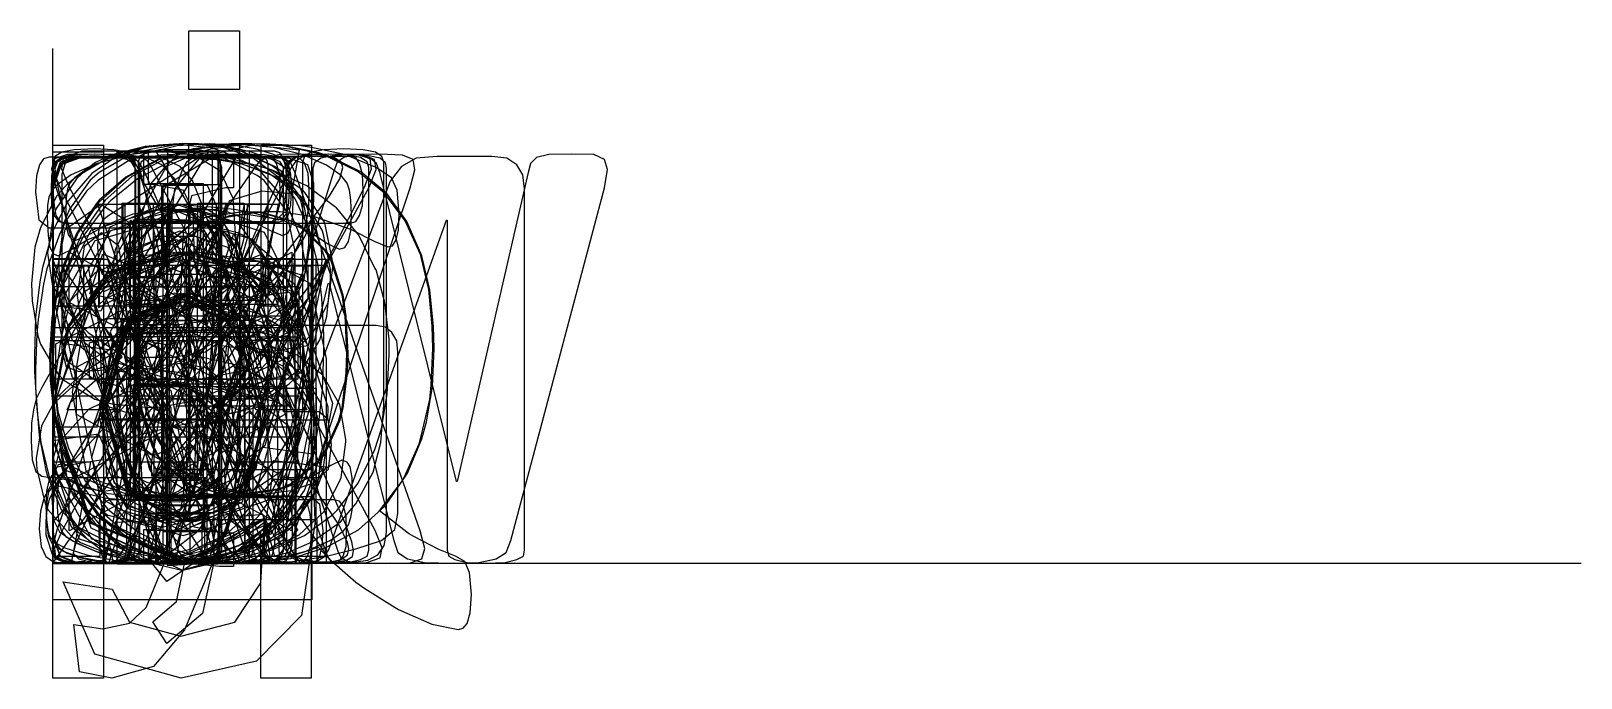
# Model space of a CAD drawing. Extents: x -0.4 to 30, y -2.3 to 10.5.
import ezdxf

# ---------------------------------------------------------------- set-up
doc = ezdxf.new("R2010")
doc.units = 0
doc.layers.get('0').update_dxf_attribs({"linetype": 'CONTINUOUS'})
for name, color, linetype in [('$', 7, 'CONTINUOUS'), ('-', 7, 'CONTINUOUS'), ('1', 7, 'CONTINUOUS'), ('2', 7, 'CONTINUOUS'), ('3', 7, 'CONTINUOUS'), ('4', 7, 'CONTINUOUS'), ('5', 7, 'CONTINUOUS'), ('6', 7, 'CONTINUOUS'), ('7', 7, 'CONTINUOUS'), ('8', 7, 'CONTINUOUS'), ('9', 7, 'CONTINUOUS'), ('_', 7, 'CONTINUOUS'), ('_0', 7, 'CONTINUOUS'), ('_1', 7, 'CONTINUOUS'), ('_2', 7, 'CONTINUOUS'), ('_3', 7, 'CONTINUOUS'), ('_4', 7, 'CONTINUOUS'), ('_5', 7, 'CONTINUOUS'), ('_6', 7, 'CONTINUOUS'), ('_7', 7, 'CONTINUOUS'), ('_8', 7, 'CONTINUOUS'), ('_9', 7, 'CONTINUOUS'), ('_A', 7, 'CONTINUOUS'), ('_B', 7, 'CONTINUOUS'), ('_C', 7, 'CONTINUOUS'), ('_D', 7, 'CONTINUOUS'), ('_E', 7, 'CONTINUOUS'), ('_F', 7, 'CONTINUOUS'), ('_G', 7, 'CONTINUOUS'), ('_H', 7, 'CONTINUOUS'), ('_I', 7, 'CONTINUOUS'), ('_J', 7, 'CONTINUOUS'), ('_K', 7, 'CONTINUOUS'), ('_L', 7, 'CONTINUOUS'), ('_M', 7, 'CONTINUOUS'), ('_N', 7, 'CONTINUOUS'), ('_O', 7, 'CONTINUOUS'), ('_P', 7, 'CONTINUOUS'), ('A', 7, 'CONTINUOUS'), ('A_', 7, 'CONTINUOUS'), ('B', 7, 'CONTINUOUS'), ('B_', 7, 'CONTINUOUS'), ('C', 7, 'CONTINUOUS'), ('C_', 7, 'CONTINUOUS'), ('D', 7, 'CONTINUOUS'), ('D_', 7, 'CONTINUOUS'), ('E', 7, 'CONTINUOUS'), ('E_', 7, 'CONTINUOUS'), ('F', 7, 'CONTINUOUS'), ('F_', 7, 'CONTINUOUS'), ('G', 7, 'CONTINUOUS'), ('G_', 7, 'CONTINUOUS'), ('H', 7, 'CONTINUOUS'), ('H_', 7, 'CONTINUOUS'), ('I', 7, 'CONTINUOUS'), ('I_', 7, 'CONTINUOUS'), ('J', 7, 'CONTINUOUS'), ('J_', 7, 'CONTINUOUS'), ('K', 7, 'CONTINUOUS'), ('K_', 7, 'CONTINUOUS'), ('L', 7, 'CONTINUOUS'), ('L_', 7, 'CONTINUOUS'), ('LETTERS', 1, 'CONTINUOUS'), ('M', 7, 'CONTINUOUS'), ('M_', 7, 'CONTINUOUS'), ('N', 7, 'CONTINUOUS'), ('N_', 7, 'CONTINUOUS'), ('O', 7, 'CONTINUOUS'), ('O_', 7, 'CONTINUOUS'), ('P', 7, 'CONTINUOUS'), ('P_', 7, 'CONTINUOUS'), ('Q', 7, 'CONTINUOUS'), ('Q_', 7, 'CONTINUOUS'), ('R', 7, 'CONTINUOUS'), ('R_', 7, 'CONTINUOUS'), ('S', 7, 'CONTINUOUS'), ('S_', 7, 'CONTINUOUS'), ('T', 7, 'CONTINUOUS'), ('T_', 7, 'CONTINUOUS'), ('U', 7, 'CONTINUOUS'), ('U_', 7, 'CONTINUOUS'), ('V', 7, 'CONTINUOUS'), ('V_', 7, 'CONTINUOUS'), ('W', 7, 'CONTINUOUS'), ('W_', 7, 'CONTINUOUS'), ('X', 7, 'CONTINUOUS'), ('X_', 7, 'CONTINUOUS'), ('Y', 7, 'CONTINUOUS'), ('Y_', 7, 'CONTINUOUS'), ('Z', 7, 'CONTINUOUS'), ('Z_', 7, 'CONTINUOUS'), ('|', 7, 'CONTINUOUS')]:
    doc.layers.add(name, color=color, linetype=linetype)

msp = doc.modelspace()

# ---------------------------------------------------------------- linework, layer by layer
at = {"layer": '$', "color": 7}
for points in [[(2.162, 0), (2.162, 0.701), (1.076, 0.937), (0.354, 1.484), (0, 2.407), (0.896, 2.539), (1.262, 1.71), (2.162, 1.293), (2.162, 3.524), (1.039, 3.859), (0.384, 4.377), (0.154, 5.128), (0.826, 6.339), (2.162, 6.721), (2.162, 7.056), (2.686, 7.056), (2.686, 6.721), (3.918, 6.363), (4.62, 5.315), (3.7, 5.206), (3.371, 5.839), (2.686, 6.129), (2.686, 4.108), (3.576, 3.902), (4.254, 3.551), (4.657, 3.061), (4.798, 2.446), (4.209, 1.231), (2.686, 0.709), (2.686, 0), (2.162, 0)], [(2.162, 6.137), (1.343, 5.81), (1.044, 5.183), (1.299, 4.583), (2.162, 4.198), (2.162, 6.137)], [(2.686, 1.293), (3.544, 1.647), (3.883, 2.399), (3.643, 3.012), (2.686, 3.427), (2.686, 1.293)]]:
    msp.add_lwpolyline(points, dxfattribs=at)
at = {"layer": '-', "color": 7}
msp.add_lwpolyline([(0.799, 3.607), (0.799, 4.454), (3.847, 4.454), (3.847, 3.607), (0.799, 3.607)], dxfattribs=at)
for points in [[(4.467, 7.551), (3.909, 7.969), (3.305, 8.178), (2.55, 8.248), (1.818, 8.166), (1.203, 7.957), (0.761, 7.655), (0.297, 7.121), (-0.005, 6.528), (-0.203, 5.808), (-0.261, 5.529), (-0.342, 4.832), (-0.365, 4.089), (-0.365, 3.764), (-0.319, 3.032), (-0.238, 2.37), (-0.075, 1.696), (0.204, 1.092), (0.494, 0.697), (1.052, 0.279), (1.644, 0.07), (2.399, 0), (3.143, 0.07), (3.77, 0.291), (4.2, 0.581), (4.664, 1.115), (4.966, 1.708), (5.164, 2.428), (5.21, 2.707), (5.292, 3.404), (5.315, 4.147), (5.315, 4.484), (5.28, 5.216), (5.199, 5.878), (5.036, 6.552), (4.757, 7.156)], [(2.864, 6.912), (3.177, 6.726), (3.41, 6.366), (3.572, 5.82), (3.572, 5.785), (3.665, 5.076), (3.677, 4.809), (3.689, 4.066), (3.689, 3.915), (3.677, 3.218), (3.596, 2.521), (3.445, 1.975), (3.212, 1.592), (2.887, 1.359), (2.457, 1.278), (1.911, 1.417), (1.551, 1.882), (1.482, 2.033), (1.331, 2.765), (1.284, 3.381), (1.261, 4.17), (1.272, 4.716), (1.319, 5.39), (1.342, 5.599), (1.516, 6.261), (1.888, 6.796), (2.492, 6.958)]]:
    msp.add_lwpolyline(points, close=True)
at = {"color": 7}
msp.add_lwpolyline([(0.723, 5.293), (0.977, 6.076), (2.25, 5.541), (2.14, 6.913), (2.939, 6.913), (2.812, 5.546), (4.113, 6.076), (4.367, 5.293), (2.994, 4.984), (3.942, 3.942), (3.281, 3.474), (2.526, 4.659), (1.809, 3.474), (1.159, 3.942), (2.074, 4.984), (0.723, 5.293)], dxfattribs=at)
at = {"layer": '1'}
msp.add_lwpolyline([(4.222, 7.829), (4.198, 7.922), (4.105, 7.98), (3.885, 8.015), (3.513, 8.015), (3.199, 8.015), (3.002, 8.004), (2.886, 7.98), (2.804, 7.934), (1.097, 6.83), (0.981, 6.738), (0.911, 6.621), (0.888, 6.47), (0.876, 6.215), (0.899, 5.855), (0.969, 5.68), (1.108, 5.646), (1.341, 5.727), (2.619, 6.424), (2.619, 1.243), (1.132, 1.243), (1.039, 1.22), (0.969, 1.104), (0.911, 0.918), (0.899, 0.616), (0.911, 0.326), (0.969, 0.14), (1.039, 0.035), (1.132, 0), (5.523, 0), (5.615, 0.035), (5.697, 0.14), (5.755, 0.326), (5.766, 0.616), (5.755, 0.918), (5.708, 1.104), (5.627, 1.22), (5.523, 1.243), (4.222, 1.243)], close=True, dxfattribs=at)
at = {"layer": '2'}
msp.add_lwpolyline([(4.146, 7.516), (4.006, 7.62), (3.379, 7.946), (3.019, 8.038), (2.287, 8.108), (2.241, 8.108), (1.532, 8.027), (0.87, 7.853), (0.359, 7.632), (0.08, 7.434), (-0.024, 7.318), (-0.082, 7.191), (-0.106, 7.028), (-0.117, 6.784), (-0.094, 6.435), (-0.059, 6.203), (0.01, 6.075), (0.103, 6.041), (0.324, 6.145), (0.673, 6.354), (1.172, 6.552), (1.811, 6.645), (2.252, 6.575), (2.578, 6.354), (2.763, 6.041), (2.833, 5.657), (2.775, 5.181), (2.578, 4.647), (2.566, 4.612), (2.194, 4.008), (2.02, 3.775), (1.521, 3.218), (0.15, 1.743), (-0.048, 1.51), (-0.175, 1.29), (-0.245, 1.022), (-0.268, 0.674), (-0.233, 0.326), (-0.141, 0.128), (0.01, 0.024), (0.243, 0), (4.819, 0), (4.924, 0.035), (5.005, 0.151), (5.063, 0.36), (5.075, 0.662), (5.052, 0.964), (4.994, 1.162), (4.912, 1.278), (4.796, 1.313), (1.66, 1.313), (2.589, 2.265), (2.787, 2.463), (3.298, 3.009), (3.716, 3.485), (4.018, 3.88), (4.366, 4.449), (4.448, 4.6), (4.68, 5.251), (4.692, 5.309), (4.75, 6.017), (4.75, 6.157), (4.599, 6.854), (4.564, 6.947)], close=True, dxfattribs=at)
at = {"layer": '3'}
msp.add_lwpolyline([(4.408, 7.725), (4.304, 7.806), (3.665, 8.108), (3.363, 8.178), (2.643, 8.248), (2.515, 8.236), (1.818, 8.166), (1.156, 7.98), (0.668, 7.748), (0.424, 7.574), (0.331, 7.469), (0.285, 7.353), (0.262, 7.179), (0.25, 6.923), (0.262, 6.621), (0.308, 6.447), (0.366, 6.366), (0.447, 6.343), (0.68, 6.435), (1.063, 6.656), (1.574, 6.865), (2.167, 6.958), (2.666, 6.889), (3.003, 6.668), (3.2, 6.354), (3.27, 5.971), (3.177, 5.495), (2.887, 5.111), (2.422, 4.879), (1.795, 4.798), (1.098, 4.798), (0.97, 4.774), (0.889, 4.681), (0.842, 4.519), (0.819, 4.217), (0.842, 3.915), (0.889, 3.717), (0.982, 3.636), (1.11, 3.613), (1.806, 3.613), (1.865, 3.613), (2.562, 3.52), (3.096, 3.288), (3.421, 2.904), (3.526, 2.405), (3.433, 1.952), (3.166, 1.592), (2.724, 1.371), (2.126, 1.289), (1.412, 1.371), (0.866, 1.557), (0.482, 1.731), (0.273, 1.812), (0.122, 1.696), (0.076, 1.29), (0.087, 0.988), (0.122, 0.779), (0.169, 0.628), (0.25, 0.523), (0.482, 0.384), (0.935, 0.198), (1.563, 0.058), (1.609, 0.047), (2.329, 0), (2.887, 0.024), (3.56, 0.163), (3.932, 0.291), (4.536, 0.639), (4.757, 0.837), (5.163, 1.417), (5.291, 1.754), (5.396, 2.474), (5.268, 3.137), (4.92, 3.694), (4.35, 4.112), (4.292, 4.136), (3.59, 4.326), (4.223, 4.589), (4.664, 5.007), (4.931, 5.576), (5.024, 6.25), (5.024, 6.412), (4.873, 7.098), (4.838, 7.167)], close=True, dxfattribs=at)
at = {"layer": '4'}
for points in [[(4.528, 7.771), (4.459, 7.887), (4.273, 7.969), (3.913, 8.027), (3.379, 8.038), (2.891, 8.027), (2.554, 7.98), (2.345, 7.922), (2.24, 7.818), (-0.222, 3.45), (-0.327, 3.23), (-0.385, 3.009), (-0.42, 2.753), (-0.431, 2.405), (-0.408, 2.033), (-0.339, 1.801), (-0.222, 1.708), (-0.071, 1.685), (2.972, 1.685), (2.972, 0.244), (3.007, 0.14), (3.135, 0.058), (3.367, 0.012), (3.739, 0), (4.122, 0.012), (4.354, 0.058), (4.482, 0.14), (4.528, 0.244), (4.528, 1.685), (5.225, 1.685), (5.411, 1.847), (5.469, 2.323), (5.4, 2.823), (5.225, 2.974), (4.528, 2.974)], [(3.01, 6.488), (3.01, 2.829), (0.895, 2.829), (2.998, 6.488)]]:
    msp.add_lwpolyline(points, close=True, dxfattribs=at)
at = {"layer": '5'}
msp.add_lwpolyline([(4.591, 7.423), (4.579, 7.736), (4.533, 7.946), (4.451, 8.062), (4.347, 8.097), (0.572, 8.097), (0.281, 7.992), (0.177, 7.644), (0.177, 4.182), (0.258, 3.857), (0.513, 3.764), (1.059, 3.799), (1.71, 3.834), (1.78, 3.834), (2.465, 3.752), (2.976, 3.52), (3.266, 3.125), (3.359, 2.602), (3.255, 2.01), (2.941, 1.603), (2.442, 1.359), (1.791, 1.29), (1.083, 1.359), (0.583, 1.522), (0.258, 1.673), (0.072, 1.743), (-0.021, 1.719), (-0.079, 1.615), (-0.125, 1.417), (-0.137, 1.127), (-0.125, 0.848), (-0.102, 0.651), (-0.067, 0.523), (0.014, 0.418), (0.235, 0.302), (0.664, 0.163), (1.257, 0.047), (1.954, 0), (2.569, 0.035), (3.243, 0.186), (3.638, 0.337), (4.219, 0.72), (4.474, 0.976), (4.858, 1.568), (4.997, 1.998), (5.078, 2.718), (5.055, 3.067), (4.893, 3.729), (4.811, 3.915), (4.382, 4.461), (4.196, 4.6), (3.534, 4.902), (3.127, 4.995), (2.395, 5.053), (1.942, 5.042), (1.512, 5.007), (1.512, 6.714), (4.347, 6.714), (4.533, 6.889)], close=True, dxfattribs=at)
at = {"layer": '6'}
for points in [[(4.644, 7.388), (4.632, 7.597), (4.62, 7.748), (4.574, 7.853), (4.504, 7.946), (4.318, 8.038), (3.97, 8.143), (3.54, 8.213), (3.064, 8.236), (2.437, 8.201), (1.786, 8.038), (1.449, 7.887), (0.88, 7.516), (0.659, 7.307), (0.253, 6.726), (0.125, 6.459), (-0.119, 5.785), (-0.189, 5.483), (-0.293, 4.786), (-0.316, 4.507), (-0.34, 3.81), (-0.34, 3.45), (-0.293, 2.753), (-0.27, 2.509), (-0.142, 1.824), (-0.107, 1.708), (0.16, 1.057), (0.195, 1.011), (0.659, 0.488), (0.729, 0.43), (1.368, 0.128), (1.6, 0.07), (2.332, 0), (2.878, 0.035), (3.54, 0.209), (3.865, 0.372), (4.411, 0.802), (4.632, 1.057), (4.957, 1.685), (5.073, 2.08), (5.143, 2.8), (5.131, 3.09), (5.015, 3.764), (4.957, 3.915), (4.609, 4.519), (4.504, 4.623), (3.9, 4.984), (3.61, 5.076), (2.878, 5.158), (2.367, 5.111), (1.925, 5.007), (1.542, 4.867), (1.228, 4.693), (1.228, 4.879), (1.333, 5.576), (1.356, 5.68), (1.647, 6.319), (1.67, 6.354), (2.204, 6.819), (2.344, 6.877), (3.041, 7.005), (3.563, 6.958), (3.958, 6.877), (4.237, 6.796), (4.423, 6.749), (4.527, 6.784), (4.597, 6.889), (4.632, 7.074)], [(2.506, 3.926), (2.994, 3.845), (3.319, 3.601), (3.494, 3.195), (3.552, 2.649), (3.482, 2.091), (3.261, 1.638), (2.913, 1.348), (2.413, 1.243), (1.914, 1.348), (1.554, 1.719), (1.542, 1.731), (1.333, 2.416), (1.287, 2.753), (1.252, 3.508), (1.53, 3.683), (1.844, 3.81), (2.169, 3.892)]]:
    msp.add_lwpolyline(points, close=True, dxfattribs=at)
at = {"layer": '7'}
msp.add_lwpolyline([(5.033, 7.307), (5.009, 7.655), (4.94, 7.864), (4.823, 7.969), (4.638, 7.98), (-0.078, 7.98), (-0.183, 7.946), (-0.264, 7.829), (-0.322, 7.609), (-0.346, 7.295), (-0.276, 6.749), (-0.078, 6.587), (3.255, 6.587), (0.444, 0.372), (0.398, 0.198), (0.502, 0.082), (0.781, 0.012), (1.292, -0.011), (1.699, 0), (1.966, 0.035), (2.129, 0.105), (2.222, 0.233), (4.835, 6.308), (4.928, 6.528), (4.986, 6.749), (5.021, 6.993)], close=True, dxfattribs=at)
at = {"layer": '8'}
for points in [[(4.478, 7.702), (4.351, 7.795), (3.7, 8.097), (3.317, 8.189), (2.573, 8.248), (2.074, 8.213), (1.412, 8.085), (1.156, 8.004), (0.575, 7.655), (0.459, 7.551), (0.064, 6.97), (0.006, 6.807), (-0.11, 6.099), (-0.017, 5.483), (0.262, 4.972), (0.692, 4.53), (1.249, 4.159), (1.168, 4.112), (0.575, 3.729), (0.076, 3.253), (-0.226, 2.695), (-0.331, 2.056), (-0.319, 1.847), (-0.156, 1.173), (-0.098, 1.057), (0.355, 0.535), (0.541, 0.407), (1.214, 0.128), (1.656, 0.047), (2.399, 0), (2.98, 0.024), (3.642, 0.151), (3.956, 0.256), (4.548, 0.593), (4.711, 0.732), (5.106, 1.313), (5.199, 1.557), (5.292, 2.277), (5.187, 2.904), (4.873, 3.45), (4.374, 3.926), (4.316, 3.973), (3.7, 4.345), (4.281, 4.74), (4.699, 5.204), (4.966, 5.727), (5.059, 6.284), (5.059, 6.401), (4.92, 7.086), (4.897, 7.144)], [(3.259, 6.819), (3.445, 6.528), (3.514, 6.133), (3.514, 6.11), (3.27, 5.471), (3.154, 5.344), (2.573, 4.902), (2.062, 5.204), (1.714, 5.495), (1.516, 5.808), (1.447, 6.168), (1.447, 6.203), (1.702, 6.83), (1.784, 6.889), (2.469, 7.063), (2.934, 7.005)], [(2.399, 3.566), (2.968, 3.253), (3.375, 2.927), (3.619, 2.579), (3.689, 2.161), (3.689, 2.045), (3.398, 1.452), (3.212, 1.324), (2.492, 1.197), (2.167, 1.208), (1.574, 1.441), (1.482, 1.534), (1.261, 2.172), (1.331, 2.579), (1.54, 2.939), (1.9, 3.253)]]:
    msp.add_lwpolyline(points, close=True, dxfattribs=at)
at = {"layer": '9'}
for points in [[(4.863, 6.383), (4.828, 6.499), (4.549, 7.15), (4.514, 7.196), (4.049, 7.731), (3.968, 7.789), (3.329, 8.091), (3.097, 8.16), (2.365, 8.23), (1.808, 8.184), (1.157, 8.021), (0.832, 7.87), (0.286, 7.452), (0.077, 7.22), (-0.248, 6.592), (-0.353, 6.209), (-0.423, 5.489), (-0.411, 5.152), (-0.295, 4.467), (-0.248, 4.304), (0.1, 3.712), (0.216, 3.595), (0.82, 3.224), (1.157, 3.131), (1.901, 3.061), (2.133, 3.073), (2.807, 3.2), (2.853, 3.212), (3.492, 3.502), (3.492, 3.34), (3.376, 2.643), (3.353, 2.55), (3.05, 1.911), (3.016, 1.865), (2.47, 1.412), (2.307, 1.342), (1.599, 1.226), (1.053, 1.272), (0.623, 1.365), (0.286, 1.47), (0.077, 1.516), (-0.016, 1.493), (-0.086, 1.4), (-0.121, 1.214), (-0.132, 0.889), (-0.097, 0.54), (-0.004, 0.355), (0.216, 0.227), (0.576, 0.111), (1.064, 0.018), (1.587, -0.017), (2.237, 0.018), (2.888, 0.18), (3.248, 0.331), (3.817, 0.715), (4.038, 0.924), (4.444, 1.493), (4.584, 1.772), (4.828, 2.445), (4.909, 2.759), (5.014, 3.468), (5.037, 3.758), (5.06, 4.467), (5.06, 4.78), (5.014, 5.477), (4.99, 5.698)], [(1.227, 6.163), (1.436, 6.592), (1.784, 6.883), (2.272, 6.987), (2.795, 6.871), (3.167, 6.499), (3.178, 6.476), (3.387, 5.791), (3.422, 5.442), (3.457, 4.687), (2.899, 4.409), (2.226, 4.292), (1.726, 4.374), (1.401, 4.618), (1.215, 5.036), (1.157, 5.605)]]:
    msp.add_lwpolyline(points, close=True, dxfattribs=at)
at = {"layer": '_', "color": 7}
msp.add_lwpolyline([(0, -0.723), (0, -0.006), (5.08, -0.006), (5.08, -0.723), (0, -0.723)], dxfattribs=at)
at = {"layer": '_0', "color": 7}
msp.add_lwpolyline([(0.056, 3.176), (0.056, 4.306), (1.36, 4.968), (1.951, 4.871), (2.833, 4.488), (3.318, 4.279), (3.644, 4.229), (4.275, 4.444), (4.854, 4.984), (4.854, 3.816), (4.247, 3.336), (3.555, 3.187), (3.018, 3.264), (2.207, 3.634), (1.28, 3.926), (0.715, 3.774), (0.056, 3.176)], dxfattribs=at)
at = {"layer": '_1', "color": 7}
for points in [[(2.279, 1.752), (1.976, 5.492), (1.976, 7.056), (3.205, 7.056), (3.205, 5.492), (2.918, 1.752), (2.279, 1.752)], [(2.02, 0), (2.02, 0.987), (3.161, 0.987), (3.161, 0), (2.02, 0)]]:
    msp.add_lwpolyline(points, dxfattribs=at)
at = {"layer": '_2', "color": 7}
for points in [[(2.66, 2.179), (2.292, 1.737), (1.882, 1.57), (1.444, 1.761), (1.098, 2.347), (0.965, 3.216), (1.172, 4.384), (1.685, 5.263), (2.28, 5.556), (2.701, 5.389), (3.045, 4.881), (3.131, 5.45), (3.585, 5.45), (3.22, 2.989), (3.144, 2.421), (3.196, 2.25), (3.321, 2.179), (3.673, 2.402), (4.131, 3.189), (4.299, 4.206), (4.082, 5.351), (3.436, 6.201), (2.488, 6.52), (1.405, 6.119), (0.645, 4.967), (0.375, 3.359), (0.645, 1.812), (1.425, 0.853), (2.556, 0.543), (3.668, 0.866), (4.34, 1.65), (4.798, 1.65), (4.355, 0.866), (3.607, 0.233), (2.564, 0), (1.527, 0.209), (0.717, 0.838), (0.213, 1.805), (0, 3.301), (0.254, 5.006), (1.131, 6.528), (2.511, 7.056), (3.639, 6.684), (4.428, 5.574), (4.674, 4.195), (4.157, 2.307), (3.149, 1.566), (2.867, 1.643), (2.708, 1.863), (2.66, 2.179)], [(1.434, 3.172), (1.599, 2.391), (1.976, 2.113), (2.275, 2.235), (2.575, 2.6), (2.81, 3.215), (2.901, 3.961), (2.73, 4.735), (2.313, 5.01), (2.008, 4.89), (1.73, 4.507), (1.515, 3.865), (1.434, 3.172)]]:
    msp.add_lwpolyline(points, dxfattribs=at)
at = {"layer": '_3', "color": 7}
for points in [[(0.361, 0), (0.743, 1.983), (0, 1.983), (0, 2.676), (0.875, 2.676), (1.2, 4.366), (0, 4.366), (0, 5.059), (1.332, 5.059), (1.714, 7.056), (2.373, 7.056), (1.991, 5.059), (3.375, 5.059), (3.757, 7.056), (4.42, 7.056), (4.038, 5.059), (4.798, 5.059), (4.798, 4.366), (3.906, 4.366), (3.577, 2.676), (4.798, 2.676), (4.798, 1.983), (3.445, 1.983), (3.063, 0), (2.404, 0), (2.781, 1.983), (1.402, 1.983), (1.02, 0), (0.361, 0)], [(1.534, 2.676), (2.913, 2.676), (3.243, 4.366), (1.859, 4.366), (1.534, 2.676)]]:
    msp.add_lwpolyline(points, dxfattribs=at)
at = {"layer": '_4', "color": 7}
for points in [[(0, 5.334), (0.241, 6.553), (0.938, 7.056), (1.634, 6.606), (1.909, 5.284), (1.63, 3.976), (0.944, 3.517), (0.27, 3.969), (0, 5.334)], [(0.956, 0), (3.398, 7.056), (3.842, 7.056), (1.41, 0), (0.956, 0)], [(0.953, 6.49), (0.614, 6.225), (0.478, 5.252), (0.615, 4.345), (0.953, 4.083), (1.296, 4.348), (1.431, 5.316), (1.294, 6.227), (0.953, 6.49)], [(2.886, 1.818), (3.127, 3.039), (3.827, 3.539), (4.523, 3.09), (4.798, 1.768), (4.52, 0.459), (3.83, 0), (3.156, 0.455), (2.886, 1.818)], [(3.842, 2.973), (3.5, 2.708), (3.364, 1.736), (3.501, 0.831), (3.839, 0.567), (4.185, 0.831), (4.32, 1.8), (4.183, 2.711), (3.842, 2.973)]]:
    msp.add_lwpolyline(points, dxfattribs=at)
at = {"layer": '_5', "color": 7}
msp.add_lwpolyline([(1.3, 3.01), (0.28, 3.01), (2.226, 7.425), (3.025, 7.425), (4.982, 3.01), (3.984, 3.01), (2.623, 6.3), (1.3, 3.01)], dxfattribs=at)
at = {"layer": '_6', "color": 7}
for points in [[(3.45, 0.958), (2.693, 0.271), (1.809, 0.042), (0.417, 0.745), (0, 2.027), (0.341, 3.163), (1.36, 4.053), (0.846, 4.909), (0.717, 5.543), (1.121, 6.605), (2.136, 7.056), (3.093, 6.63), (3.465, 5.608), (2.386, 3.956), (3.411, 2.406), (3.683, 3.35), (4.412, 3.165), (3.906, 1.703), (4.798, 0.662), (4.326, 0), (3.45, 0.958)], [(2.023, 4.493), (2.614, 5.053), (2.748, 5.585), (2.563, 6.151), (2.101, 6.371), (1.627, 6.154), (1.438, 5.622), (1.507, 5.291), (1.711, 4.923), (2.023, 4.493)], [(3.009, 1.615), (1.723, 3.507), (0.955, 2.76), (0.756, 2.078), (1.033, 1.222), (1.817, 0.778), (2.469, 1.011), (3.009, 1.615)]]:
    msp.add_lwpolyline(points, dxfattribs=at)
at = {"layer": '_7', "color": 7}
msp.add_lwpolyline([(3.067, 0), (1.892, 1.855), (1.411, 4.054), (1.771, 5.976), (3.067, 8.1), (3.669, 8.1), (2.923, 6.848), (2.475, 5.635), (2.274, 4.05), (3.669, 0), (3.067, 0)], dxfattribs=at)
at = {"layer": '_8', "color": 7}
msp.add_lwpolyline([(2.013, 0), (1.411, 0), (2.806, 4.05), (2.606, 5.622), (2.162, 6.836), (1.411, 8.1), (2.013, 8.1), (3.31, 5.976), (3.669, 4.054), (3.186, 1.855), (2.013, 0)], dxfattribs=at)
at = {"layer": '_9', "color": 7}
msp.add_lwpolyline([(1.989, 1.624), (1.989, 3.614), (0.011, 3.614), (0.011, 4.446), (1.989, 4.446), (1.989, 6.422), (2.831, 6.422), (2.831, 4.446), (4.809, 4.446), (4.809, 3.614), (2.831, 3.614), (2.831, 1.624), (1.989, 1.624)], dxfattribs=at)
at = {"layer": '_A', "color": 7}
for points in [[(4.826, 4.626), (0.029, 4.626), (0.029, 5.438), (4.826, 5.438), (4.826, 4.626)], [(4.826, 2.475), (0.029, 2.475), (0.029, 3.287), (4.826, 3.287), (4.826, 2.475)]]:
    msp.add_lwpolyline(points, dxfattribs=at)
at = {"layer": '_B', "color": 7}
msp.add_lwpolyline([(2.026, 0.018), (2.026, 1.148), (3.156, 1.148), (3.156, 0.018), (2.936, -0.988), (2.236, -1.581), (1.96, -1.156), (2.423, -0.751), (2.589, 0.018), (2.026, 0.018)], dxfattribs=at)
at = {"layer": '_C', "color": 7}
msp.add_lwpolyline([(2.031, 0), (2.031, 1.13), (3.161, 1.13), (3.161, 0), (2.031, 0)], dxfattribs=at)
at = {"layer": '_D', "color": 7}
msp.add_lwpolyline([(0.459, 2.923), (0.459, 3.849), (4.692, 6.109), (4.692, 5.122), (1.335, 3.38), (4.692, 1.622), (4.692, 0.635), (0.459, 2.923)], dxfattribs=at)
at = {"layer": '_E', "color": 7}
msp.add_lwpolyline([(4.551, 2.923), (0.318, 0.635), (0.318, 1.622), (3.67, 3.38), (0.318, 5.122), (0.318, 6.109), (4.551, 3.849), (4.551, 2.923)], dxfattribs=at)
at = {"layer": '_F', "color": 7}
for points in [[(1.938, 1.709), (1.933, 1.964), (2.085, 2.83), (2.445, 3.384), (3.102, 3.978), (3.718, 4.6), (3.86, 5.106), (3.444, 5.979), (2.425, 6.355), (1.451, 6.015), (0.939, 4.95), (0, 5.054), (0.753, 6.54), (2.409, 7.056), (4.149, 6.502), (4.798, 5.163), (4.57, 4.325), (3.677, 3.393), (3.094, 2.849), (2.891, 2.447), (2.815, 1.709), (1.938, 1.709)], [(1.882, 0), (1.882, 0.97), (2.922, 0.97), (2.922, 0), (1.882, 0)]]:
    msp.add_lwpolyline(points, dxfattribs=at)
at = {"layer": '_G', "color": 7}
msp.add_lwpolyline([(1.094, 0.003), (3.436, 7.059), (4.23, 7.059), (1.893, 0.003), (1.094, 0.003)], dxfattribs=at)
at = {"layer": '_H', "color": 7}
for points in [[(2.026, 4.761), (2.026, 5.677), (3.156, 5.677), (3.156, 4.761), (2.026, 4.761)], [(2.026, 0.932), (2.026, 1.848), (3.156, 1.848), (3.156, 0.932), (2.936, 0.117), (2.236, -0.364), (1.96, -0.02), (2.423, 0.309), (2.589, 0.932), (2.026, 0.932)]]:
    msp.add_lwpolyline(points, dxfattribs=at)
at = {"layer": '_I', "color": 7}
for points in [[(2.025, 4.573), (2.025, 5.431), (3.155, 5.431), (3.155, 4.573), (2.025, 4.573)], [(2.025, 0.988), (2.025, 1.845), (3.155, 1.845), (3.155, 0.988), (2.025, 0.988)]]:
    msp.add_lwpolyline(points, dxfattribs=at)
at = {"layer": '_J', "color": 7}
for points in [[(1.583, 5.625), (1.36, 6.404), (1.36, 7.075), (2.274, 7.075), (2.274, 6.404), (2.074, 5.625), (1.583, 5.625)], [(3.059, 5.625), (2.841, 6.404), (2.841, 7.075), (3.755, 7.075), (3.755, 6.404), (3.541, 5.625), (3.059, 5.625)]]:
    msp.add_lwpolyline(points, dxfattribs=at)
at = {"layer": '_K', "color": 7}
msp.add_lwpolyline([(1.601, 5.625), (1.378, 6.404), (1.378, 7.075), (2.292, 7.075), (2.292, 6.404), (2.091, 5.625), (1.601, 5.625)], dxfattribs=at)
at = {"layer": '_L', "color": 7}
for points in [[(1.641, 5.608), (1.418, 6.387), (1.418, 7.058), (2.332, 7.058), (2.332, 6.387), (2.131, 5.608), (1.641, 5.608)], [(3.117, 5.608), (2.899, 6.387), (2.899, 7.058), (3.813, 7.058), (3.813, 6.387), (3.599, 5.608), (3.117, 5.608)]]:
    msp.add_lwpolyline(points, dxfattribs=at)
at = {"layer": '_M', "color": 7}
msp.add_lwpolyline([(1.26, -0.021), (1.26, 8.079), (3.236, 8.079), (3.236, 7.434), (2.156, 7.434), (2.156, 0.623), (3.236, 0.623), (3.236, -0.021), (1.26, -0.021)], dxfattribs=at)
at = {"layer": '_N', "color": 7}
msp.add_lwpolyline([(3.849, 0), (1.873, 0), (1.873, 0.645), (2.953, 0.645), (2.953, 7.456), (1.873, 7.456), (1.873, 8.1), (3.849, 8.1), (3.849, 0)], dxfattribs=at)
at = {"layer": '_O', "color": 7}
msp.add_lwpolyline([(0.72, 4.33), (1.332, 4.505), (1.646, 4.963), (1.729, 5.957), (1.758, 6.884), (1.921, 7.453), (2.216, 7.797), (2.665, 7.993), (3.269, 8.035), (3.542, 8.035), (3.542, 7.373), (3.391, 7.373), (2.718, 7.215), (2.553, 6.509), (2.499, 5.114), (2.199, 4.419), (1.534, 3.985), (2.311, 3.393), (2.553, 2.088), (2.572, 1.111), (2.77, 0.71), (3.391, 0.597), (3.542, 0.597), (3.542, -0.065), (3.269, -0.065), (2.577, 0.002), (2.06, 0.316), (1.795, 0.866), (1.729, 1.958), (1.646, 3.007), (1.332, 3.466), (0.72, 3.643), (0.72, 4.33)], dxfattribs=at)
at = {"layer": '_P', "color": 7}
msp.add_lwpolyline([(4.609, 4.396), (4.609, 3.709), (3.997, 3.532), (3.683, 3.075), (3.6, 2.082), (3.57, 1.155), (3.407, 0.584), (3.112, 0.243), (2.664, 0.047), (2.059, 0), (1.786, 0), (1.786, 0.662), (1.938, 0.662), (2.61, 0.82), (2.776, 1.53), (2.82, 2.866), (3.132, 3.614), (3.795, 4.05), (3.005, 4.663), (2.776, 5.951), (2.752, 6.933), (2.559, 7.327), (1.938, 7.438), (1.786, 7.438), (1.786, 8.1), (2.059, 8.1), (2.752, 8.033), (3.268, 7.721), (3.534, 7.169), (3.6, 6.077), (3.683, 5.03), (3.997, 4.573), (4.609, 4.396)], dxfattribs=at)
at = {"layer": 'A'}
for points in [[(4.746, 7.684), (4.665, 7.87), (4.49, 7.975), (4.153, 8.021), (3.573, 8.033), (3.073, 8.021), (2.771, 7.975), (2.62, 7.882), (2.527, 7.707), (0.076, 0.645), (-0.017, 0.296), (0.03, 0.099), (0.251, 0.006), (0.692, -0.006), (1.122, 0.006), (1.377, 0.053), (1.505, 0.145), (1.563, 0.285), (2.063, 1.841), (5.06, 1.841), (5.594, 0.238), (5.652, 0.111), (5.78, 0.041), (6.047, 0.006), (6.535, -0.006), (7.011, 0.006), (7.243, 0.087), (7.301, 0.285), (7.208, 0.633)], [(2.423, 3.084), (3.549, 6.476), (4.676, 3.084)]]:
    msp.add_lwpolyline(points, close=True, dxfattribs=at)
at = {"layer": 'A_', "color": 7}
for points in [[(4.156, 0.855), (3.095, 0.193), (2.001, 0), (0.518, 0.472), (0, 1.676), (0.196, 2.461), (0.709, 3.032), (1.422, 3.357), (2.304, 3.506), (4.074, 3.848), (4.079, 4.107), (3.798, 4.961), (2.668, 5.297), (1.635, 5.052), (1.141, 4.184), (0.171, 4.316), (0.607, 5.322), (1.483, 5.912), (2.811, 6.119), (4.03, 5.942), (4.719, 5.499), (5.027, 4.823), (5.077, 3.908), (5.077, 2.585), (5.14, 0.835), (5.391, 0.133), (4.355, 0.133), (4.156, 0.855)], [(4.074, 3.071), (2.453, 2.696), (1.588, 2.497), (1.196, 2.175), (1.059, 1.704), (1.359, 1.042), (2.238, 0.777), (3.258, 1.028), (3.914, 1.715), (4.074, 2.707), (4.074, 3.071)]]:
    msp.add_lwpolyline(points, dxfattribs=at)
at = {"layer": 'B'}
for points in [[(5.634, 1.615), (5.657, 1.685), (5.75, 2.382), (5.75, 2.428), (5.634, 3.113), (5.297, 3.694), (4.797, 4.089), (4.17, 4.298), (4.646, 4.554), (4.995, 4.925), (5.204, 5.39), (5.285, 5.936), (5.274, 6.168), (5.099, 6.83), (5.041, 6.947), (4.565, 7.469), (4.391, 7.585), (3.717, 7.841), (3.229, 7.922), (2.474, 7.957), (0.476, 7.957), (0.139, 7.841), (0, 7.446), (0, 0.511), (0.139, 0.128), (0.476, 0), (2.59, 0), (2.765, 0), (3.462, 0.058), (3.508, 0.07), (4.193, 0.244), (4.832, 0.558), (5.32, 1.011)], [(1.58, 4.681), (1.58, 6.749), (2.404, 6.749), (2.997, 6.679), (3.369, 6.494), (3.589, 6.168), (3.671, 5.739), (3.601, 5.332), (3.392, 4.995), (3.043, 4.763), (2.486, 4.681)], [(1.58, 1.232), (1.58, 3.497), (2.544, 3.497), (2.555, 3.497), (3.264, 3.415), (3.717, 3.195), (3.984, 2.835), (4.077, 2.335), (3.984, 1.859), (3.717, 1.522), (3.322, 1.313), (2.753, 1.232)]]:
    msp.add_lwpolyline(points, close=True, dxfattribs=at)
at = {"layer": 'B_', "color": 7}
for points in [[(0.921, 0.133), (0, 0.133), (0, 8.213), (0.992, 8.213), (0.992, 5.331), (2.597, 6.119), (3.619, 5.901), (4.413, 5.289), (4.901, 4.338), (5.077, 3.148), (4.333, 0.822), (2.547, 0), (0.921, 0.866), (0.921, 0.133)], [(0.91, 3.104), (1.196, 1.582), (2.464, 0.816), (3.589, 1.381), (4.063, 3.065), (3.608, 4.757), (2.508, 5.303), (1.384, 4.738), (0.91, 3.104)]]:
    msp.add_lwpolyline(points, dxfattribs=at)
at = {"layer": 'C'}
msp.add_lwpolyline([(1.898, 2.881), (1.793, 3.346), (1.747, 4.089), (1.77, 4.565), (1.886, 5.239), (1.968, 5.506), (2.281, 6.11), (2.374, 6.226), (2.92, 6.668), (3.06, 6.738), (3.756, 6.854), (3.803, 6.854), (4.5, 6.749), (5.034, 6.517), (5.394, 6.273), (5.627, 6.168), (5.731, 6.203), (5.801, 6.319), (5.847, 6.528), (5.859, 6.842), (5.847, 7.132), (5.824, 7.33), (5.778, 7.469), (5.661, 7.62), (5.371, 7.818), (4.895, 8.027), (4.326, 8.166), (3.687, 8.224), (3.571, 8.213), (2.85, 8.143), (2.2, 7.946), (2.177, 7.934), (1.549, 7.597), (1.027, 7.132), (0.957, 7.04), (0.574, 6.482), (0.272, 5.808), (0.167, 5.437), (0.039, 4.751), (0.005, 4.008), (0.016, 3.613), (0.086, 2.893), (0.248, 2.254), (0.26, 2.219), (0.55, 1.557), (0.957, 1.011), (1.445, 0.581), (2.072, 0.256), (2.153, 0.221), (2.816, 0.058), (3.547, 0), (3.629, 0), (4.326, 0.07), (4.965, 0.233), (5.441, 0.442), (5.696, 0.628), (5.801, 0.755), (5.847, 0.895), (5.882, 1.081), (5.882, 1.336), (5.871, 1.685), (5.836, 1.894), (5.778, 1.987), (5.673, 2.021), (5.452, 1.917), (5.081, 1.696), (4.546, 1.476), (4.5, 1.464), (3.803, 1.371), (3.629, 1.371), (2.955, 1.534), (2.85, 1.58), (2.304, 2.033), (2.177, 2.207)], close=True, dxfattribs=at)
at = {"layer": 'C_', "color": 7}
msp.add_lwpolyline([(4.123, 2.277), (5.099, 2.15), (4.28, 0.571), (2.663, 0), (0.731, 0.786), (0, 3.037), (0.314, 4.697), (1.271, 5.763), (2.668, 6.119), (4.228, 5.636), (5.005, 4.267), (4.041, 4.118), (3.553, 5.005), (2.707, 5.303), (1.489, 4.766), (1.02, 3.065), (1.472, 1.351), (2.652, 0.816), (3.627, 1.174), (4.123, 2.277)], dxfattribs=at)
at = {"layer": 'D'}
for points in [[(6.005, 6.447), (5.564, 6.981), (5.529, 7.005), (4.983, 7.411), (4.321, 7.713), (3.973, 7.818), (3.287, 7.922), (2.509, 7.957), (0.476, 7.957), (0.139, 7.841), (0, 7.446), (0, 0.511), (0.139, 0.128), (0.476, 0), (2.37, 0), (2.846, 0.012), (3.566, 0.093), (4.193, 0.233), (4.286, 0.256), (4.937, 0.546), (5.494, 0.953), (5.576, 1.034), (5.994, 1.568), (6.319, 2.231), (6.447, 2.637), (6.563, 3.322), (6.598, 4.101), (6.598, 4.403), (6.517, 5.123), (6.342, 5.762), (6.319, 5.797)], [(1.603, 6.691), (2.428, 6.691), (2.997, 6.656), (3.624, 6.494), (3.845, 6.389), (4.379, 5.936), (4.519, 5.75), (4.797, 5.1), (4.867, 4.763), (4.925, 4.043), (4.902, 3.497), (4.786, 2.835), (4.681, 2.556), (4.333, 1.975), (4.17, 1.812), (3.566, 1.452), (3.194, 1.348), (2.451, 1.278), (1.603, 1.278)]]:
    msp.add_lwpolyline(points, close=True, dxfattribs=at)
at = {"layer": 'D_', "color": 7}
for points in [[(4.156, 0.133), (4.156, 0.871), (2.519, 0), (1.232, 0.386), (0.323, 1.464), (0, 3.054), (0.292, 4.644), (1.169, 5.738), (2.475, 6.119), (3.418, 5.896), (4.09, 5.314), (4.09, 8.213), (5.077, 8.213), (5.077, 0.133), (4.156, 0.133)], [(1.02, 3.054), (1.494, 1.373), (2.613, 0.816), (3.718, 1.348), (4.173, 2.971), (3.71, 4.735), (2.569, 5.297), (1.464, 4.757), (1.02, 3.054)]]:
    msp.add_lwpolyline(points, dxfattribs=at)
at = {"layer": 'E'}
msp.add_lwpolyline([(1.603, 3.523), (4.007, 3.523), (4.112, 3.557), (4.193, 3.662), (4.24, 3.848), (4.251, 4.138), (4.24, 4.44), (4.193, 4.626), (4.112, 4.731), (4.007, 4.765), (1.603, 4.765), (1.603, 6.705), (4.449, 6.705), (4.542, 6.74), (4.623, 6.845), (4.67, 7.042), (4.681, 7.333), (4.67, 7.646), (4.623, 7.844), (4.542, 7.948), (4.449, 7.971), (0.476, 7.971), (0.139, 7.855), (0, 7.46), (0, 0.526), (0.139, 0.142), (0.476, 0.015), (4.472, 0.015), (4.577, 0.049), (4.646, 0.154), (4.693, 0.351), (4.704, 0.642), (4.693, 0.944), (4.646, 1.141), (4.577, 1.246), (4.472, 1.281), (1.603, 1.281)], close=True, dxfattribs=at)
at = {"layer": 'E_', "color": 7}
for points in [[(4.338, 2.018), (5.364, 1.891), (4.465, 0.496), (2.789, 0), (0.753, 0.791), (0, 3.01), (0.761, 5.303), (2.734, 6.119), (4.653, 5.32), (5.397, 3.071), (5.391, 2.806), (1.026, 2.806), (1.571, 1.329), (2.795, 0.816), (3.726, 1.103), (4.338, 2.018)], [(1.081, 3.622), (4.349, 3.622), (3.975, 4.73), (2.745, 5.303), (1.596, 4.845), (1.081, 3.622)]]:
    msp.add_lwpolyline(points, dxfattribs=at)
at = {"layer": 'F'}
msp.add_lwpolyline([(4.461, 7.33), (4.449, 7.644), (4.391, 7.853), (4.31, 7.969), (4.217, 7.992), (0.477, 7.992), (0.14, 7.876), (0.001, 7.481), (0.001, 0.267), (0.035, 0.151), (0.163, 0.07), (0.419, 0.012), (0.802, 0), (1.197, 0.012), (1.453, 0.07), (1.58, 0.151), (1.615, 0.267), (1.615, 3.23), (4.055, 3.23), (4.159, 3.276), (4.24, 3.381), (4.287, 3.59), (4.298, 3.892), (4.287, 4.205), (4.24, 4.403), (4.159, 4.507), (4.055, 4.53), (1.615, 4.53), (1.615, 6.679), (4.217, 6.679), (4.31, 6.714), (4.391, 6.819), (4.449, 7.028)], close=True, dxfattribs=at)
at = {"layer": 'F_', "color": 7}
msp.add_lwpolyline([(2.288, 0), (2.288, 5.082), (1.411, 5.082), (1.411, 5.854), (2.288, 5.854), (2.288, 6.477), (2.392, 7.354), (2.897, 7.979), (3.908, 8.219), (4.834, 8.12), (4.685, 7.254), (4.101, 7.309), (3.462, 7.116), (3.274, 6.394), (3.274, 5.854), (4.415, 5.854), (4.415, 5.082), (3.274, 5.082), (3.274, 0), (2.288, 0)], dxfattribs=at)
at = {"layer": 'G'}
msp.add_lwpolyline([(2.544, 6.343), (3.148, 6.714), (3.473, 6.831), (4.193, 6.912), (4.461, 6.912), (5.146, 6.807), (5.169, 6.796), (5.843, 6.563), (6.319, 6.319), (6.575, 6.215), (6.668, 6.238), (6.737, 6.354), (6.784, 6.552), (6.795, 6.865), (6.76, 7.33), (6.644, 7.574), (6.342, 7.771), (5.82, 7.992), (5.785, 8.015), (5.076, 8.166), (4.867, 8.201), (4.135, 8.236), (3.798, 8.224), (3.09, 8.132), (2.439, 7.946), (2.288, 7.888), (1.661, 7.551), (1.127, 7.121), (1.022, 7.005), (0.604, 6.447), (0.29, 5.797), (0.186, 5.46), (0.046, 4.775), (0, 4.031), (0.012, 3.706), (0.093, 2.986), (0.279, 2.347), (0.314, 2.242), (0.639, 1.603), (1.069, 1.069), (1.15, 0.999), (1.696, 0.593), (2.346, 0.279), (2.637, 0.186), (3.311, 0.047), (4.054, 0), (4.704, 0.035), (5.343, 0.128), (5.947, 0.279), (6.447, 0.442), (6.714, 0.663), (6.772, 0.976), (6.772, 4.147), (6.749, 4.368), (6.656, 4.531), (6.528, 4.635), (6.342, 4.67), (3.659, 4.67), (3.566, 4.635), (3.485, 4.531), (3.45, 4.345), (3.427, 4.054), (3.485, 3.59), (3.659, 3.439), (5.169, 3.439), (5.169, 1.592), (4.67, 1.418), (4.135, 1.348), (3.798, 1.371), (3.136, 1.534), (2.904, 1.638), (2.346, 2.056), (2.161, 2.289), (1.847, 2.928), (1.719, 3.392), (1.661, 4.136), (1.684, 4.6), (1.835, 5.274), (1.963, 5.576), (2.346, 6.145)], close=True, dxfattribs=at)
at = {"layer": 'G_', "color": 7}
for points in [[(0.199, -0.367), (1.163, -0.51), (1.5, -1.161), (2.508, -1.436), (3.572, -1.161), (4.079, -0.389), (4.151, 0.884), (2.53, 0.118), (0.662, 0.989), (0, 3.078), (0.303, 4.624), (1.183, 5.718), (2.536, 6.104), (4.245, 5.266), (4.245, 5.972), (5.16, 5.972), (5.16, 0.912), (4.881, -1.026), (3.999, -1.927), (2.514, -2.258), (0.822, -1.786), (0.199, -0.367)], [(1.02, 3.15), (1.478, 1.468), (2.624, 0.939), (3.771, 1.466), (4.234, 3.117), (3.757, 4.737), (2.608, 5.283), (1.483, 4.745), (1.02, 3.15)]]:
    msp.add_lwpolyline(points, dxfattribs=at)
at = {"layer": 'H'}
msp.add_lwpolyline([(1.615, 7.771), (1.58, 7.887), (1.452, 7.969), (1.208, 8.015), (0.813, 8.038), (0.43, 8.015), (0.174, 7.969), (0.046, 7.887), (0, 7.771), (0, 0.256), (0.046, 0.14), (0.174, 0.07), (0.43, 0.012), (0.813, 0), (1.208, 0.012), (1.452, 0.07), (1.58, 0.14), (1.615, 0.256), (1.615, 3.473), (4.588, 3.473), (4.588, 0.256), (4.635, 0.14), (4.763, 0.07), (5.006, 0.012), (5.401, 0), (5.796, 0.012), (6.04, 0.07), (6.168, 0.14), (6.203, 0.256), (6.203, 7.771), (6.168, 7.887), (6.04, 7.969), (5.796, 8.015), (5.401, 8.038), (5.006, 8.015), (4.763, 7.969), (4.635, 7.887), (4.588, 7.771), (4.588, 4.856), (1.615, 4.856)], close=True, dxfattribs=at)
at = {"layer": 'H_', "color": 7}
msp.add_lwpolyline([(0, 0), (0, 8.081), (0.992, 8.081), (0.992, 5.182), (2.745, 5.986), (3.875, 5.73), (4.562, 5.022), (4.768, 3.71), (4.768, 0), (3.776, 0), (3.776, 3.71), (3.454, 4.793), (2.541, 5.132), (1.712, 4.903), (1.158, 4.283), (0.992, 3.203), (0.992, 0), (0, 0)], dxfattribs=at)
at = {"layer": 'I'}
msp.add_lwpolyline([(3.312, 7.771), (3.277, 7.887), (3.149, 7.969), (2.894, 8.015), (2.51, 8.038), (2.115, 8.015), (1.871, 7.969), (1.732, 7.887), (1.697, 7.771), (1.697, 0.256), (1.732, 0.14), (1.871, 0.07), (2.115, 0.012), (2.51, 0), (2.894, 0.012), (3.149, 0.07), (3.277, 0.14), (3.312, 0.256)], close=True, dxfattribs=at)
at = {"layer": 'I_', "color": 7}
for points in [[(2.258, 6.94), (2.258, 8.081), (3.25, 8.081), (3.25, 6.94), (2.258, 6.94)], [(2.258, 0), (2.258, 5.854), (3.25, 5.854), (3.25, 0), (2.258, 0)]]:
    msp.add_lwpolyline(points, dxfattribs=at)
at = {"layer": 'J'}
msp.add_lwpolyline([(3.287, 7.876), (3.252, 7.992), (3.113, 8.062), (2.869, 8.12), (2.474, 8.131), (2.091, 8.12), (1.835, 8.062), (1.708, 7.992), (1.673, 7.876), (1.673, 2.405), (1.626, 1.917), (1.498, 1.615), (1.289, 1.452), (0.999, 1.406), (0.709, 1.452), (0.499, 1.534), (0.325, 1.615), (0.197, 1.65), (0.105, 1.627), (0.035, 1.51), (0.012, 1.278), (0, 0.918), (0, 0.651), (0.023, 0.488), (0.07, 0.372), (0.128, 0.291), (0.279, 0.198), (0.546, 0.105), (0.871, 0.035), (1.243, 0), (1.557, 0.012), (2.207, 0.163), (2.3, 0.209), (2.846, 0.628), (2.916, 0.72), (3.194, 1.371), (3.241, 1.615), (3.287, 2.347)], close=True, dxfattribs=at)
at = {"layer": 'J_', "color": 7}
for points in [[(2.668, 9.305), (2.668, 10.457), (3.66, 10.457), (3.66, 9.305), (2.668, 9.305)], [(1.411, 0.105), (1.599, 0.948), (2.067, 0.871), (2.519, 1.072), (2.668, 2.078), (2.668, 8.23), (3.66, 8.23), (3.66, 2.056), (3.379, 0.551), (2.188, 0), (1.411, 0.105)]]:
    msp.add_lwpolyline(points, dxfattribs=at)
at = {"layer": 'K'}
msp.add_lwpolyline([(5.425, 7.202), (5.634, 7.551), (5.692, 7.771), (5.657, 7.876), (5.518, 7.969), (5.262, 8.015), (4.855, 8.038), (4.461, 8.027), (4.217, 7.98), (4.054, 7.899), (3.949, 7.76), (1.615, 4.379), (1.615, 7.771), (1.58, 7.887), (1.452, 7.969), (1.208, 8.015), (0.813, 8.038), (0.43, 8.015), (0.174, 7.969), (0.046, 7.887), (0, 7.771), (0, 0.267), (0.046, 0.151), (0.174, 0.07), (0.43, 0.012), (0.813, 0), (1.208, 0.012), (1.452, 0.07), (1.58, 0.151), (1.615, 0.267), (1.615, 4.043), (4.019, 0.267), (4.147, 0.116), (4.402, 0.024), (4.972, 0), (5.39, 0.012), (5.657, 0.07), (5.785, 0.163), (5.808, 0.279), (5.785, 0.407), (5.622, 0.744), (3.241, 4.345)], close=True, dxfattribs=at)
at = {"layer": 'K_', "color": 7}
msp.add_lwpolyline([(0, 0), (0, 8.081), (0.992, 8.081), (0.992, 3.473), (3.341, 5.854), (4.625, 5.854), (2.387, 3.682), (4.851, 0), (3.627, 0), (1.693, 2.993), (0.992, 2.321), (0.992, 0), (0, 0)], dxfattribs=at)
at = {"layer": 'L'}
msp.add_lwpolyline([(1.626, 7.736), (1.58, 7.853), (1.452, 7.934), (1.208, 7.98), (0.813, 8.004), (0.418, 7.98), (0.174, 7.934), (0.046, 7.853), (0, 7.736), (0, 0.511), (0.139, 0.128), (0.476, 0), (4.124, 0), (4.228, 0.035), (4.309, 0.163), (4.356, 0.372), (4.368, 0.674), (4.356, 0.988), (4.309, 1.197), (4.228, 1.301), (4.124, 1.336), (1.626, 1.336)], close=True, dxfattribs=at)
at = {"layer": 'L_', "color": 7}
msp.add_lwpolyline([(2.258, 0), (2.258, 8.081), (3.25, 8.081), (3.25, 0), (2.258, 0)], dxfattribs=at)
at = {"layer": 'LETTERS', "color": 1, "linetype": 'BYBLOCK'}
for q in [(0, 10.114), (30, 0)]:
    msp.add_line((0, 0), q, dxfattribs=at)
at = {"layer": 'M'}
msp.add_lwpolyline([(1.522, 6.738), (1.533, 6.738), (3.764, 0.267), (3.833, 0.14), (3.996, 0.07), (4.228, 0.012), (4.588, 0), (4.948, 0.012), (5.192, 0.047), (5.332, 0.128), (5.413, 0.267), (7.725, 6.738), (7.736, 6.738), (7.736, 0.256), (7.771, 0.14), (7.887, 0.07), (8.131, 0.012), (8.491, 0), (8.875, 0.012), (9.107, 0.07), (9.235, 0.14), (9.258, 0.256), (9.258, 7.353), (9.223, 7.632), (9.107, 7.829), (8.909, 7.957), (8.619, 7.992), (7.539, 7.992), (7.132, 7.957), (6.842, 7.795), (6.621, 7.504), (6.447, 7.063), (4.658, 2.335), (4.635, 2.335), (2.916, 7.074), (2.741, 7.516), (2.497, 7.795), (2.149, 7.957), (1.661, 7.992), (0.604, 7.992), (0.163, 7.829), (0, 7.353), (0, 0.256), (0.035, 0.14), (0.151, 0.07), (0.395, 0.012), (0.755, 0), (1.138, 0.012), (1.371, 0.07), (1.498, 0.14), (1.522, 0.256)], close=True, dxfattribs=at)
at = {"layer": 'M_', "color": 7}
msp.add_lwpolyline([(0, 0), (0, 5.854), (0.6, 5.854), (0.6, 5.033), (1.096, 5.725), (1.8, 5.986), (2.521, 5.716), (2.918, 4.961), (4.14, 5.986), (5.046, 5.504), (5.363, 4.019), (5.363, 0), (4.446, 0), (4.396, 3.638), (4.431, 4.445), (4.194, 4.867), (3.792, 4.777), (3.198, 4.317), (3.022, 3.401), (3.022, 0), (2.252, -0.05), (2.152, 3.654), (2.038, 4.596), (1.651, 4.827), (1.327, 4.557), (0.929, 4.211), (0.97, 2.988), (1.02, 0.05), (0, 0)], dxfattribs=at)
at = {"layer": 'N'}
msp.add_lwpolyline([(2.59, 7.167), (2.37, 7.574), (2.137, 7.829), (1.847, 7.957), (1.452, 7.992), (0.581, 7.992), (0.174, 7.853), (0, 7.423), (0, 0.267), (0.035, 0.151), (0.139, 0.07), (0.36, 0.012), (0.72, 0), (1.08, 0.012), (1.313, 0.07), (1.429, 0.151), (1.452, 0.267), (1.452, 4.426), (1.452, 4.635), (1.44, 5.344), (1.44, 5.506), (1.406, 6.215), (1.417, 6.215), (1.452, 6.133), (1.742, 5.471), (1.777, 5.39), (2.091, 4.751), (4.066, 1.034), (4.344, 0.535), (4.6, 0.221), (4.89, 0.07), (5.262, 0.024), (5.947, 0.024), (6.18, 0.058), (6.377, 0.163), (6.505, 0.349), (6.551, 0.604), (6.551, 7.76), (6.528, 7.864), (6.424, 7.957), (6.203, 8.004), (5.854, 8.027), (5.483, 8.004), (5.262, 7.957), (5.134, 7.864), (5.099, 7.76), (5.099, 4.019), (5.099, 3.845), (5.111, 3.125), (5.111, 2.939), (5.134, 2.231), (4.902, 2.718), (4.67, 3.23), (4.414, 3.741), (4.147, 4.252)], close=True, dxfattribs=at)
at = {"layer": 'N_', "color": 7}
msp.add_lwpolyline([(0.001, 0), (0.001, 5.854), (0.894, 5.854), (0.894, 5.022), (2.757, 5.986), (3.73, 5.796), (4.394, 5.297), (4.702, 4.564), (4.758, 3.6), (4.758, 0), (3.765, 0), (3.765, 3.561), (3.65, 4.468), (3.239, 4.947), (2.547, 5.127), (1.453, 4.724), (0.993, 3.197), (0.993, 0), (0.001, 0)], dxfattribs=at)
at = {"layer": 'O'}
for points in [[(6.96, 1.766), (7.239, 2.44), (7.332, 2.776), (7.448, 3.462), (7.483, 4.217), (7.471, 4.647), (7.401, 5.367), (7.25, 6.006), (7.239, 6.041), (6.948, 6.714), (6.553, 7.26), (6.042, 7.69), (5.403, 8.004), (5.218, 8.062), (4.544, 8.201), (3.8, 8.248), (3.498, 8.236), (2.778, 8.143), (2.139, 7.957), (2.081, 7.922), (1.454, 7.585), (0.931, 7.121), (0.873, 7.051), (0.49, 6.482), (0.211, 5.808), (0.118, 5.506), (0.002, 4.821), (-0.044, 4.066), (-0.033, 3.601), (0.049, 2.881), (0.188, 2.254), (0.211, 2.207), (0.49, 1.534), (0.885, 0.976), (1.396, 0.558), (2.035, 0.244), (2.232, 0.186), (2.894, 0.047), (3.649, 0), (3.951, 0), (4.672, 0.093), (5.311, 0.291), (5.369, 0.314), (5.996, 0.651), (6.507, 1.115), (6.577, 1.197)], [(2.081, 2.091), (1.977, 2.289), (1.756, 2.986), (1.686, 3.415), (1.652, 4.147), (1.663, 4.519), (1.756, 5.216), (1.814, 5.46), (2.105, 6.087), (2.209, 6.238), (2.755, 6.691), (3.022, 6.807), (3.742, 6.912), (4.079, 6.9), (4.73, 6.714), (4.869, 6.633), (5.357, 6.145), (5.473, 5.959), (5.694, 5.274), (5.752, 4.856), (5.787, 4.124), (5.775, 3.741), (5.694, 3.044), (5.624, 2.788), (5.345, 2.161), (5.229, 2.01), (4.695, 1.557), (4.428, 1.441), (3.708, 1.336), (3.359, 1.348), (2.709, 1.534), (2.581, 1.603)]]:
    msp.add_lwpolyline(points, close=True, dxfattribs=at)
at = {"layer": 'O_', "color": 7}
for points in [[(0, 3.06), (0.904, 5.468), (2.745, 6.119), (4.719, 5.328), (5.485, 3.142), (5.146, 1.365), (4.159, 0.359), (2.745, 0), (0.758, 0.789), (0, 3.06)], [(1.02, 3.06), (1.511, 1.376), (2.745, 0.816), (3.975, 1.378), (4.465, 3.093), (3.972, 4.738), (2.745, 5.297), (1.511, 4.741), (1.02, 3.06)]]:
    msp.add_lwpolyline(points, dxfattribs=at)
at = {"layer": 'P'}
for points in [[(1.615, 2.8), (2.288, 2.8), (3.009, 2.846), (3.659, 2.986), (4.054, 3.148), (4.635, 3.52), (4.879, 3.775), (5.239, 4.391), (5.378, 4.844), (5.448, 5.576), (5.448, 5.773), (5.308, 6.459), (5.285, 6.54), (4.925, 7.144), (4.867, 7.202), (4.298, 7.62), (4.24, 7.655), (3.578, 7.887), (2.962, 7.98), (2.428, 7.992), (0.546, 7.992), (0.163, 7.853), (0, 7.423), (0, 0.256), (0.046, 0.14), (0.174, 0.07), (0.418, 0.012), (0.813, 0), (1.196, 0.012), (1.452, 0.07), (1.58, 0.14), (1.615, 0.256)], [(1.615, 4.043), (1.615, 6.749), (2.312, 6.749), (2.799, 6.714), (3.252, 6.552), (3.613, 6.145), (3.764, 5.46), (3.671, 4.891), (3.415, 4.449), (2.997, 4.147), (2.346, 4.043)]]:
    msp.add_lwpolyline(points, close=True, dxfattribs=at)
at = {"layer": 'P_', "color": 7}
for points in [[(0, -2.258), (0, 5.84), (0.904, 5.84), (0.904, 5.079), (1.626, 5.749), (2.602, 5.972), (3.925, 5.586), (4.79, 4.497), (5.082, 2.957), (4.76, 1.339), (3.823, 0.236), (2.53, -0.147), (1.64, 0.063), (0.992, 0.592), (0.992, -2.258), (0, -2.258)], [(0.899, 2.88), (1.356, 1.209), (2.464, 0.669), (3.597, 1.229), (4.068, 2.962), (3.608, 4.638), (2.508, 5.195), (1.387, 4.602), (0.899, 2.88)]]:
    msp.add_lwpolyline(points, dxfattribs=at)
at = {"layer": 'Q'}
for points in [[(6.506, 7.27), (5.995, 7.688), (5.356, 8.002), (5.193, 8.048), (4.52, 8.199), (3.776, 8.246), (3.474, 8.234), (2.754, 8.141), (2.115, 7.955), (2.057, 7.932), (1.43, 7.584), (0.907, 7.131), (0.849, 7.061), (0.466, 6.492), (0.187, 5.818), (0.094, 5.504), (-0.022, 4.819), (-0.069, 4.076), (-0.057, 3.588), (0.024, 2.879), (0.164, 2.24), (0.187, 2.194), (0.466, 1.52), (0.861, 0.962), (1.36, 0.544), (2.011, 0.231), (2.208, 0.173), (2.87, 0.045), (3.625, -0.002), (3.834, -0.002), (4.531, 0.091), (5.205, 0.312), (5.414, 0.091), (5.948, -0.373), (6.123, -0.501), (6.715, -0.873), (6.785, -0.908), (7.435, -1.198), (7.958, -1.303), (8.051, -1.279), (8.132, -1.186), (8.19, -0.977), (8.214, -0.617), (8.179, -0.187), (8.086, 0.033), (7.9, 0.138), (7.575, 0.266), (7.087, 0.521), (6.982, 0.579), (6.402, 1.032), (6.425, 1.044), (6.855, 1.613), (6.901, 1.694), (7.191, 2.345), (7.238, 2.519), (7.4, 3.216), (7.424, 3.495), (7.459, 4.227), (7.447, 4.656), (7.377, 5.377), (7.226, 6.015), (7.215, 6.062), (6.913, 6.724)], [(4.706, 6.712), (4.845, 6.631), (5.333, 6.143), (5.449, 5.957), (5.67, 5.272), (5.728, 4.865), (5.763, 4.134), (5.751, 3.739), (5.67, 3.042), (5.6, 2.786), (5.321, 2.159), (5.205, 2.008), (4.671, 1.555), (4.404, 1.439), (3.683, 1.334), (3.335, 1.346), (2.684, 1.532), (2.557, 1.601), (2.057, 2.089), (1.953, 2.287), (1.732, 2.984), (1.662, 3.425), (1.627, 4.157), (1.639, 4.529), (1.732, 5.214), (1.79, 5.458), (2.08, 6.097), (2.185, 6.236), (2.731, 6.689), (2.998, 6.805), (3.718, 6.91), (4.055, 6.898)]]:
    msp.add_lwpolyline(points, close=True, dxfattribs=at)
at = {"layer": 'Q_', "color": 7}
for points in [[(4.079, -2.258), (4.079, 0.609), (3.432, 0.068), (2.547, -0.147), (0.753, 0.686), (0, 2.968), (0.306, 4.55), (1.194, 5.611), (2.47, 5.972), (4.178, 5.057), (4.178, 5.84), (5.071, 5.84), (5.071, -2.258), (4.079, -2.258)], [(1.02, 2.929), (1.494, 1.234), (2.63, 0.669), (3.721, 1.207), (4.178, 2.841), (3.696, 4.599), (2.563, 5.189), (1.469, 4.641), (1.02, 2.929)]]:
    msp.add_lwpolyline(points, dxfattribs=at)
at = {"layer": 'R'}
for points in [[(4.948, 7.283), (4.89, 7.342), (4.286, 7.725), (4.124, 7.783), (3.427, 7.957), (3.055, 7.98), (2.544, 7.992), (0.476, 7.992), (0.139, 7.876), (0, 7.481), (0, 0.256), (0.035, 0.14), (0.174, 0.07), (0.418, 0.012), (0.813, 0), (1.196, 0.012), (1.452, 0.07), (1.58, 0.14), (1.615, 0.256), (1.615, 3.288), (2.126, 3.288), (2.579, 3.206), (2.927, 2.974), (3.194, 2.579), (3.45, 2.045), (4.158, 0.267), (4.228, 0.14), (4.356, 0.058), (4.588, 0.012), (5.006, 0), (5.494, 0.012), (5.761, 0.058), (5.878, 0.128), (5.901, 0.244), (5.866, 0.418), (5.75, 0.755), (5.076, 2.323), (4.844, 2.835), (4.577, 3.23), (4.286, 3.532), (3.949, 3.741), (3.961, 3.741), (4.6, 4.043), (5.088, 4.496), (5.39, 5.088), (5.401, 5.111), (5.494, 5.808), (5.483, 5.971), (5.343, 6.656), (5.332, 6.703)], [(3.055, 6.691), (3.078, 6.691), (3.636, 6.308), (3.822, 5.646), (3.729, 5.181), (3.473, 4.821), (3.043, 4.589), (2.439, 4.507), (1.615, 4.507), (1.615, 6.761), (2.346, 6.761), (2.776, 6.738)]]:
    msp.add_lwpolyline(points, close=True, dxfattribs=at)
at = {"layer": 'R_', "color": 7}
msp.add_lwpolyline([(1.693, 0), (1.693, 5.854), (2.586, 5.854), (2.586, 4.967), (3.217, 5.788), (3.854, 5.986), (4.874, 5.667), (4.532, 4.746), (3.804, 4.961), (3.22, 4.766), (2.851, 4.223), (2.686, 3.065), (2.686, 0), (1.693, 0)], dxfattribs=at)
at = {"layer": 'S'}
msp.add_lwpolyline([(4.704, 7.365), (4.68, 7.551), (4.646, 7.655), (4.564, 7.76), (4.309, 7.922), (3.879, 8.085), (3.345, 8.201), (2.775, 8.248), (2.439, 8.224), (1.753, 8.097), (1.498, 8.015), (0.905, 7.678), (0.731, 7.527), (0.324, 6.958), (0.208, 6.668), (0.115, 5.948), (0.115, 5.762), (0.27, 5.07), (0.65, 4.472), (1.184, 4.031), (1.8, 3.694), (2.427, 3.415), (2.961, 3.125), (3.345, 2.788), (3.496, 2.312), (3.403, 1.894), (3.159, 1.568), (2.764, 1.371), (2.229, 1.301), (2.137, 1.301), (1.451, 1.406), (0.859, 1.627), (0.452, 1.859), (0.208, 1.952), (0.104, 1.929), (0.034, 1.801), (-0.012, 1.592), (-0.024, 1.278), (0.011, 0.848), (0.127, 0.616), (0.394, 0.43), (0.836, 0.233), (1.463, 0.07), (1.521, 0.058), (2.229, 0), (2.682, 0.024), (3.368, 0.163), (3.705, 0.279), (4.309, 0.639), (4.529, 0.848), (4.936, 1.429), (5.075, 1.801), (5.168, 2.521), (5.168, 2.684), (5.029, 3.369), (5.017, 3.381), (4.634, 3.973), (4.088, 4.426), (3.461, 4.763), (2.834, 5.042), (2.288, 5.32), (1.904, 5.669), (1.753, 6.122), (1.823, 6.459), (2.02, 6.738), (2.346, 6.923), (2.81, 6.981), (3.426, 6.9), (3.925, 6.714), (4.285, 6.528), (4.506, 6.435), (4.611, 6.482), (4.669, 6.598), (4.704, 6.796), (4.715, 7.098)], close=True, dxfattribs=at)
at = {"layer": 'S_', "color": 7}
msp.add_lwpolyline([(0, 1.88), (0.981, 2.034), (1.442, 1.13), (2.497, 0.816), (3.512, 1.094), (3.842, 1.748), (3.55, 2.277), (2.536, 2.613), (1.023, 3.09), (0.383, 3.647), (0.166, 4.432), (0.345, 5.157), (0.833, 5.711), (1.464, 6), (2.321, 6.119), (3.531, 5.92), (4.3, 5.383), (4.642, 4.476), (3.671, 4.344), (3.288, 5.049), (2.393, 5.303), (1.417, 5.077), (1.125, 4.548), (1.246, 4.201), (1.626, 3.936), (2.503, 3.682), (3.972, 3.222), (4.625, 2.701), (4.862, 1.852), (4.573, 0.918), (3.738, 0.24), (2.503, 0), (0.764, 0.474), (0, 1.88)], dxfattribs=at)
at = {"layer": 'T'}
msp.add_lwpolyline([(6.087, 7.33), (6.075, 7.644), (6.017, 7.853), (5.947, 7.969), (5.843, 7.992), (0.244, 7.992), (0.139, 7.969), (0.058, 7.853), (0.023, 7.644), (0, 7.33), (0.023, 7.028), (0.058, 6.83), (0.139, 6.714), (0.244, 6.679), (2.23, 6.679), (2.23, 0.256), (2.277, 0.14), (2.404, 0.07), (2.648, 0.012), (3.043, 0), (3.438, 0.012), (3.682, 0.07), (3.81, 0.14), (3.856, 0.256), (3.856, 6.679), (5.843, 6.679), (5.947, 6.714), (6.017, 6.83), (6.075, 7.028)], close=True, dxfattribs=at)
at = {"layer": 'T_', "color": 7}
msp.add_lwpolyline([(4.123, 0.965), (4.266, 0.088), (3.517, 0), (2.679, 0.171), (2.26, 0.62), (2.139, 1.792), (2.139, 5.16), (1.411, 5.16), (1.411, 5.931), (2.139, 5.931), (2.139, 7.381), (3.125, 7.976), (3.125, 5.931), (4.123, 5.931), (4.123, 5.16), (3.125, 5.16), (3.125, 1.737), (3.178, 1.191), (3.349, 0.998), (3.688, 0.926), (4.123, 0.965)], dxfattribs=at)
at = {"layer": 'U'}
msp.add_lwpolyline([(1.615, 7.876), (1.58, 7.992), (1.44, 8.073), (1.196, 8.12), (0.813, 8.143), (0.418, 8.12), (0.174, 8.073), (0.035, 7.992), (0, 7.876), (0, 3.032), (0.046, 2.358), (0.221, 1.708), (0.418, 1.29), (0.848, 0.755), (1.196, 0.488), (1.859, 0.186), (2.463, 0.047), (3.206, 0), (3.218, 0), (3.961, 0.047), (4.612, 0.209), (5.088, 0.418), (5.645, 0.813), (5.947, 1.162), (6.284, 1.789), (6.435, 2.37), (6.493, 3.102), (6.493, 7.876), (6.458, 7.992), (6.331, 8.073), (6.087, 8.12), (5.703, 8.143), (5.32, 8.12), (5.065, 8.073), (4.937, 7.992), (4.902, 7.876), (4.902, 3.09), (4.902, 3.032), (4.786, 2.347), (4.461, 1.789), (3.949, 1.441), (3.264, 1.324), (2.59, 1.441), (2.068, 1.778), (1.731, 2.358), (1.696, 2.463), (1.615, 3.183)], close=True, dxfattribs=at)
at = {"layer": 'U_', "color": 7}
msp.add_lwpolyline([(3.859, 0.133), (3.859, 0.992), (3.104, 0.282), (2.001, 0), (1.034, 0.199), (0.367, 0.698), (0.061, 1.433), (0, 2.359), (0, 5.986), (0.992, 5.986), (0.992, 2.74), (1.053, 1.693), (1.45, 1.078), (2.2, 0.855), (3.037, 1.083), (3.591, 1.706), (3.754, 2.85), (3.754, 5.986), (4.746, 5.986), (4.746, 0.133), (3.859, 0.133)], dxfattribs=at)
at = {"layer": 'V'}
msp.add_lwpolyline([(1.679, 7.736), (1.609, 7.887), (1.493, 7.98), (1.249, 8.027), (0.808, 8.038), (0.285, 8.027), (0.029, 7.946), (-0.029, 7.748), (0.053, 7.388), (2.422, 0.337), (2.48, 0.209), (2.55, 0.116), (2.689, 0.058), (2.875, 0.012), (3.177, 0), (3.595, 0), (4.095, 0.012), (4.397, 0.058), (4.56, 0.151), (4.641, 0.314), (7.011, 7.376), (7.103, 7.725), (7.069, 7.934), (6.86, 8.015), (6.418, 8.038), (5.965, 8.027), (5.71, 7.969), (5.582, 7.876), (5.512, 7.702), (3.613, 1.573)], close=True, dxfattribs=at)
at = {"layer": 'V_', "color": 7}
msp.add_lwpolyline([(2.227, 0), (0, 5.854), (1.048, 5.854), (2.304, 2.348), (2.679, 1.169), (3.049, 2.282), (4.349, 5.854), (5.369, 5.854), (3.153, 0), (2.227, 0)], dxfattribs=at)
at = {"layer": 'W'}
msp.add_lwpolyline([(1.719, 7.702), (1.672, 7.888), (1.556, 7.981), (1.301, 8.027), (0.836, 8.039), (0.36, 8.027), (0.104, 7.934), (0.035, 7.748), (0.093, 7.388), (1.893, 0.442), (1.986, 0.21), (2.172, 0.082), (2.509, 0.012), (3.066, 0.001), (3.624, 0.012), (3.949, 0.082), (4.112, 0.221), (4.205, 0.442), (5.401, 5.495), (5.424, 5.495), (6.691, 0.442), (6.772, 0.21), (6.958, 0.082), (7.295, 0.012), (7.852, 0.001), (8.363, 0.012), (8.7, 0.082), (8.898, 0.21), (8.99, 0.442), (10.826, 7.377), (10.884, 7.737), (10.826, 7.934), (10.617, 8.027), (10.187, 8.039), (9.734, 8.027), (9.49, 7.969), (9.374, 7.853), (9.327, 7.679), (7.933, 1.604), (7.922, 1.604), (6.423, 7.655), (6.354, 7.853), (6.214, 7.969), (5.947, 8.027), (5.471, 8.039), (5.029, 8.027), (4.774, 7.969), (4.634, 7.853), (4.576, 7.655), (3.124, 1.604), (3.113, 1.604)], close=True, dxfattribs=at)
at = {"layer": 'W_', "color": 7}
msp.add_lwpolyline([(1.191, 0), (0, 5.854), (0.682, 5.854), (1.301, 2.475), (1.531, 1.218), (1.733, 2.426), (2.352, 5.854), (3.03, 5.854), (3.612, 2.459), (3.806, 1.34), (4.03, 2.47), (4.696, 5.854), (5.337, 5.854), (4.121, 0), (3.436, 0), (2.817, 3.506), (2.667, 4.504), (1.879, 0), (1.191, 0)], dxfattribs=at)
at = {"layer": 'X'}
msp.add_lwpolyline([(3.198, 3.125), (4.685, 0.244), (4.766, 0.128), (4.906, 0.058), (5.161, 0.012), (5.614, 0), (6.16, 0.012), (6.427, 0.105), (6.462, 0.302), (6.323, 0.639), (4.429, 4.136), (6.207, 7.388), (6.346, 7.736), (6.311, 7.934), (6.056, 8.027), (5.579, 8.038), (5.149, 8.027), (4.894, 7.98), (4.766, 7.899), (4.685, 7.783), (3.337, 5.146), (1.932, 7.783), (1.862, 7.899), (1.723, 7.98), (1.456, 8.027), (1.003, 8.038), (0.457, 8.027), (0.201, 7.946), (0.166, 7.748), (0.317, 7.388), (2.083, 4.124), (0.178, 0.639), (0.027, 0.302), (0.05, 0.105), (0.294, 0.012), (0.782, 0), (1.235, 0.012), (1.49, 0.058), (1.63, 0.128), (1.711, 0.244)], close=True, dxfattribs=at)
at = {"layer": 'X_', "color": 7}
msp.add_lwpolyline([(0, 0), (2.139, 3.043), (0.16, 5.854), (1.4, 5.854), (2.299, 4.482), (2.707, 3.826), (3.153, 4.471), (4.14, 5.854), (5.325, 5.854), (3.302, 3.098), (5.479, 0), (4.261, 0), (3.06, 1.819), (2.74, 2.31), (1.202, 0), (0, 0)], dxfattribs=at)
at = {"layer": 'Y'}
msp.add_lwpolyline([(1.769, 7.748), (1.676, 7.887), (1.525, 7.98), (1.27, 8.027), (0.817, 8.038), (0.283, 8.027), (0.027, 7.946), (-0.008, 7.748), (0.132, 7.388), (2.315, 3.055), (2.315, 0.256), (2.35, 0.14), (2.478, 0.07), (2.733, 0.012), (3.117, 0), (3.512, 0.012), (3.756, 0.07), (3.895, 0.14), (3.93, 0.256), (3.93, 3.055), (6.114, 7.388), (6.253, 7.748), (6.23, 7.946), (5.963, 8.027), (5.417, 8.038), (4.987, 8.027), (4.743, 7.969), (4.604, 7.876), (4.522, 7.725), (3.651, 5.773), (3.407, 5.181), (3.175, 4.53), (3.163, 4.53), (2.908, 5.193), (2.652, 5.785)], close=True, dxfattribs=at)
at = {"layer": 'Y_', "color": 7}
msp.add_lwpolyline([(0.518, -2.137), (0.408, -1.205), (0.976, -1.293), (1.505, -1.183), (1.83, -0.874), (2.133, -0.136), (2.222, 0.107), (0, 5.972), (1.07, 5.972), (2.288, 2.582), (2.712, 1.226), (3.12, 2.56), (4.371, 5.972), (5.364, 5.972), (3.137, 0.019), (2.58, -1.31), (1.974, -2.029), (1.158, -2.258), (0.518, -2.137)], dxfattribs=at)
at = {"layer": 'Z'}
msp.add_lwpolyline([(5.236, 1.15), (5.061, 1.301), (1.739, 1.301), (4.771, 6.133), (4.945, 6.412), (5.05, 6.656), (5.108, 6.889), (5.12, 7.167), (5.12, 7.469), (5.003, 7.829), (4.632, 7.957), (0.241, 7.957), (0.113, 7.934), (0.032, 7.829), (-0.026, 7.62), (-0.038, 7.307), (-0.026, 7.016), (0.032, 6.819), (0.113, 6.714), (0.241, 6.679), (3.296, 6.679), (0.218, 1.778), (0.043, 1.487), (-0.073, 1.255), (-0.119, 1.057), (-0.142, 0.825), (-0.142, 0.558), (-0.003, 0.14), (0.369, 0), (5.061, 0), (5.166, 0.035), (5.236, 0.14), (5.282, 0.337), (5.305, 0.639)], close=True, dxfattribs=at)
at = {"layer": 'Z_', "color": 7}
msp.add_lwpolyline([(0, 0), (0, 0.805), (3.726, 5.083), (2.608, 5.049), (0.221, 5.049), (0.221, 5.854), (5.005, 5.854), (5.005, 5.198), (1.836, 1.483), (1.224, 0.805), (2.475, 0.855), (5.182, 0.855), (5.182, 0), (0, 0)], dxfattribs=at)
at = {"layer": '|', "color": 7}
msp.add_lwpolyline([(3.225, 0), (0.882, 7.056), (1.681, 7.056), (4.018, 0), (3.225, 0)], dxfattribs=at)

doc.saveas('drawing.dxf')
